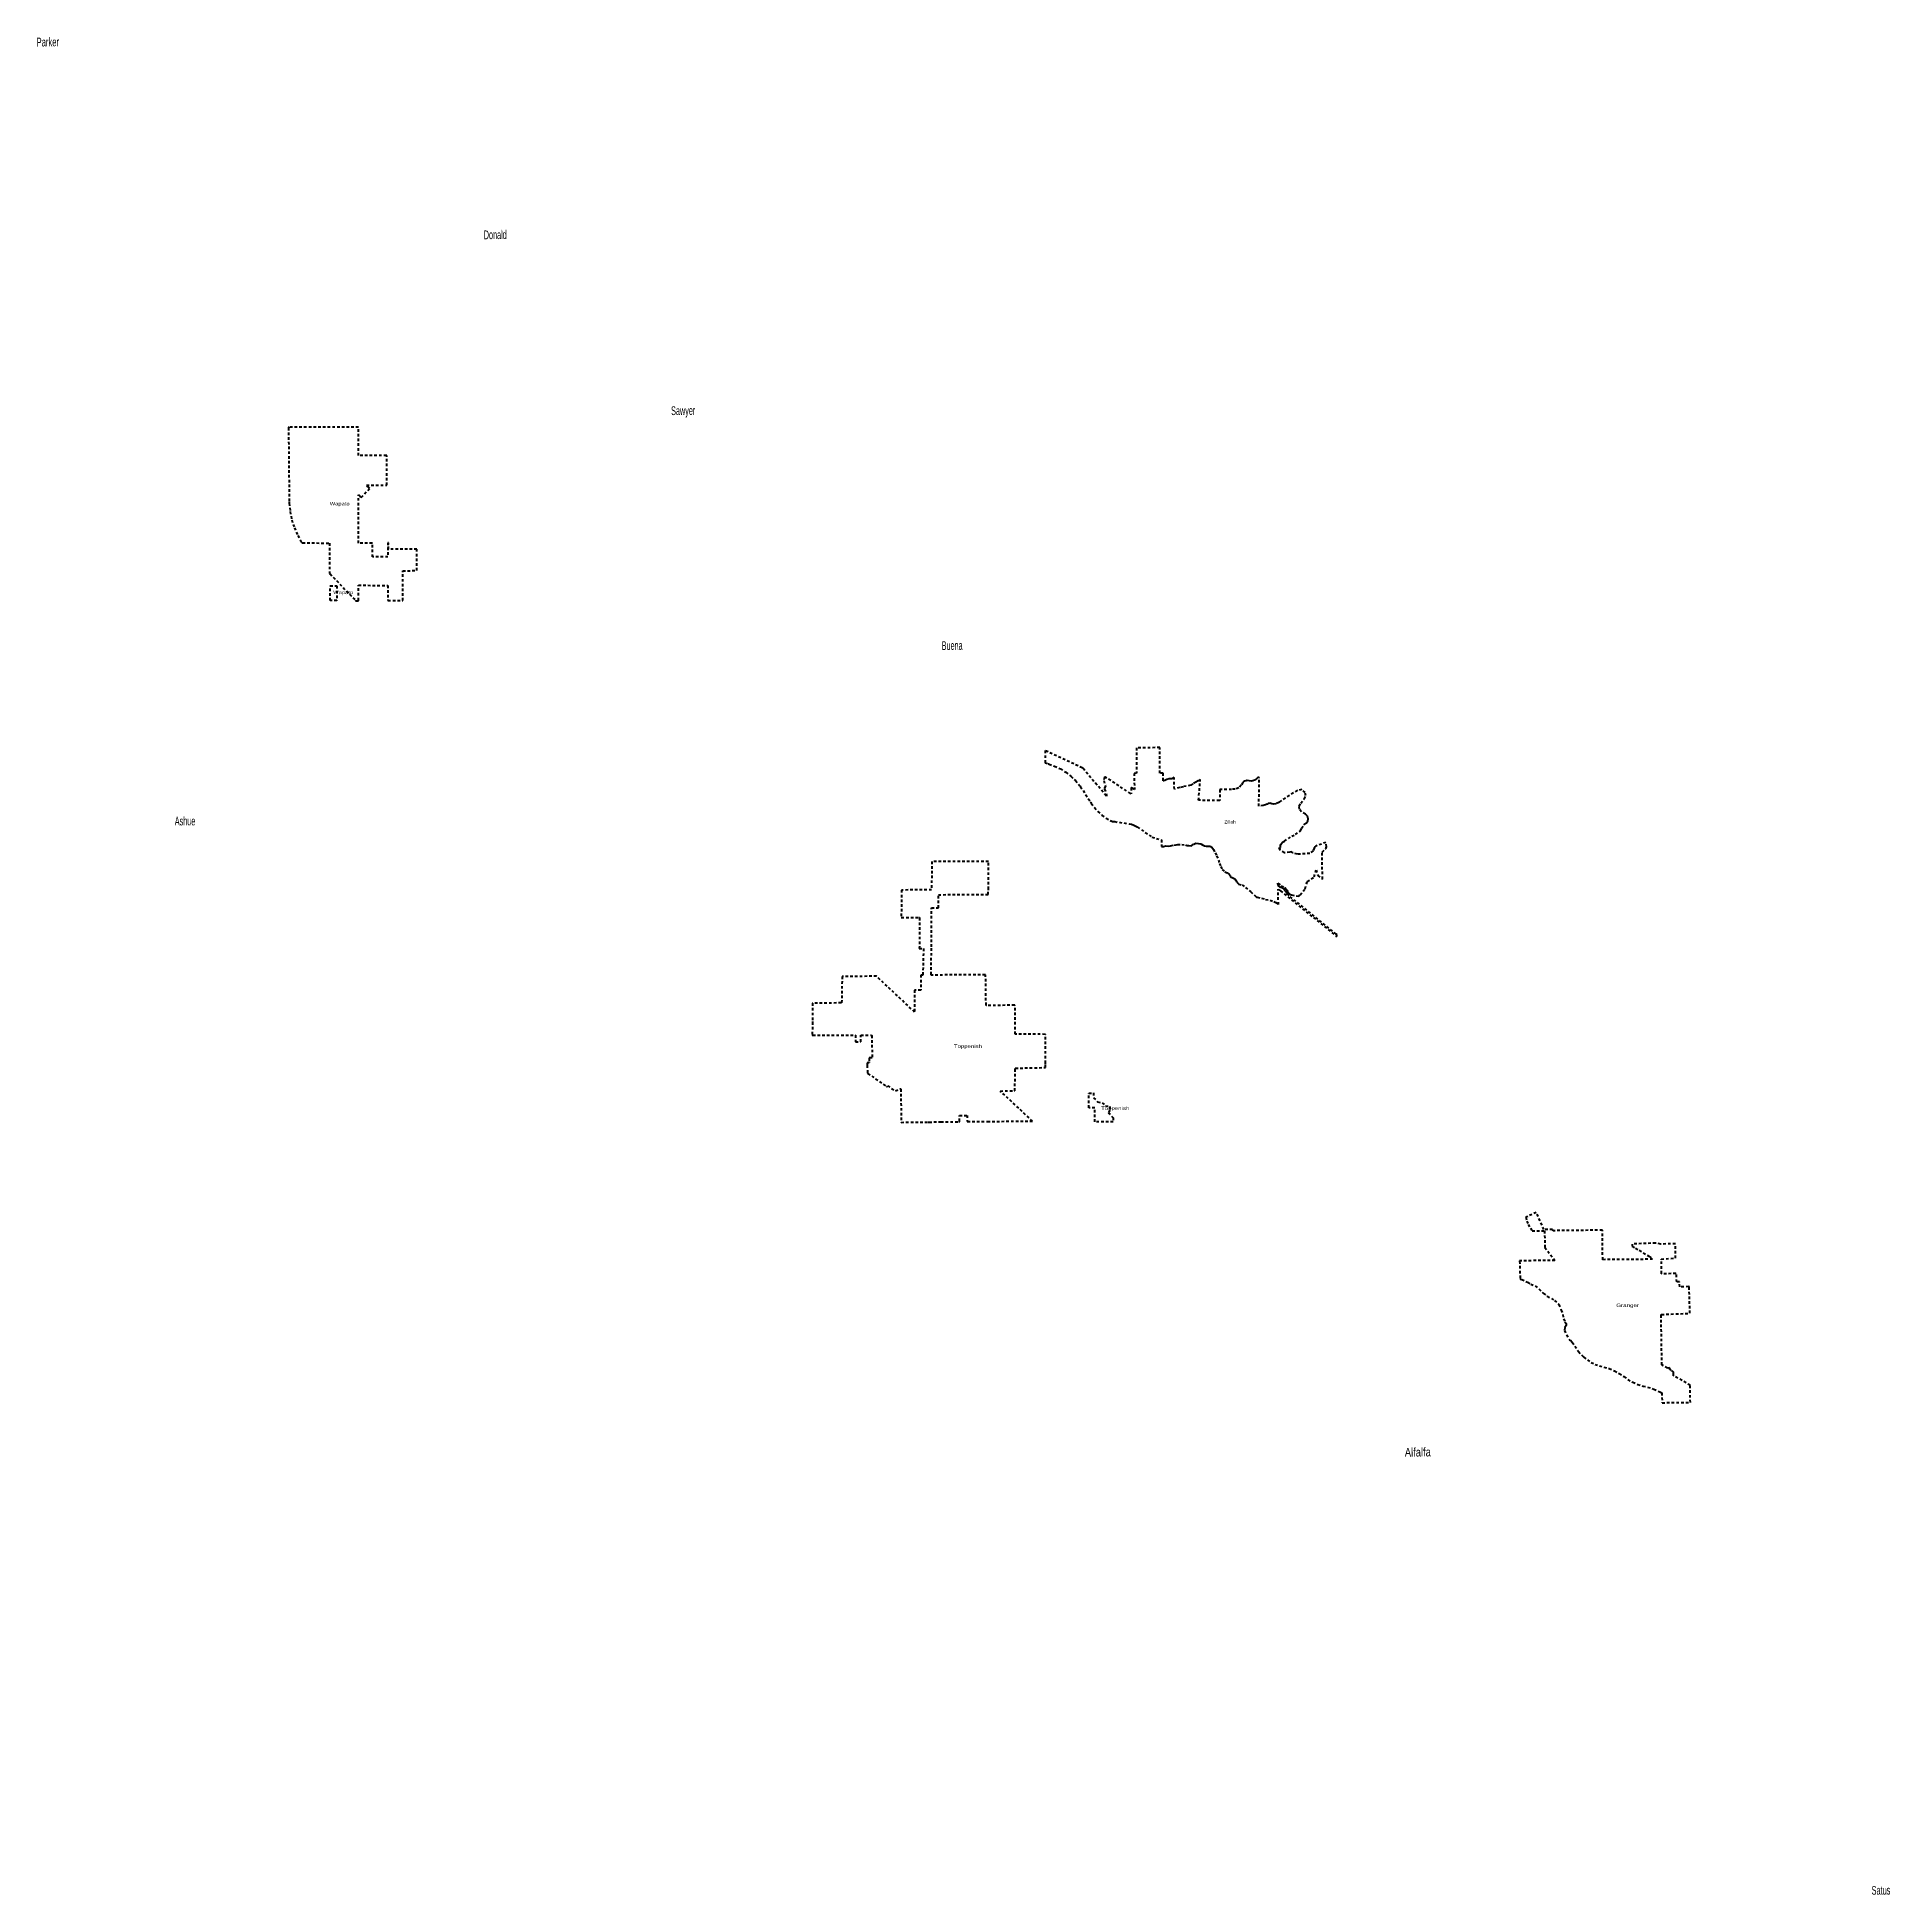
# Model space of a CAD drawing. Header units: feet. Extents: x -903180 to 1023491, y -707744 to 564635.
# Drawn here: x 132998 to 217567, y -449387 to -364488 of the extents above; entities that cross this region are included whole.
import ezdxf

# ---------------------------------------------------------------- set-up
doc = ezdxf.new("R2010")
doc.units = ezdxf.units.FT
doc.header["$LTSCALE"] = 80
doc.linetypes.add('SHORT_DASHED', pattern=[2.7, 1.5, -1.2])
doc.layers.add('13', color=7, linetype='SHORT_DASHED', lineweight=40)
doc.layers.add('16', color=7, linetype='Continuous')
doc.layers.add('36', color=7, linetype='Continuous')

msp = doc.modelspace()

# ---------------------------------------------------------------- texts
at = {"layer": '16'}
for s, width, p in [('Parker', 0.65, (132974.32, -364915.55)), ('Donald', 0.6, (153407.9, -373723.77)), ('Sawyer', 0.6, (161969.24, -381760.67)), ('Buena', 0.6, (174332.44, -392495.24)), ('Alfalfa', 0.8, (195496.19, -429361.48)), ('Satus', 0.55, (216825.4, -449381.43))]:
    msp.add_text(s, height=400, rotation=0.63, dxfattribs=dict(at, width=width)).set_placement(p)
at = {"layer": '16', "width": 0.6}
msp.add_text('Ashue', height=400, dxfattribs=at).set_placement((139287.16, -400511.75))
at = {"layer": '36'}
for s, width, p in [('Wapato', 1.25, (146369.01, -385888)), ('Wapato', 1.25, (146527.67, -389942.66)), ('Toppenish', 1.3, (174893, -410681)), ('Toppenish', 1.3, (181621.76, -413515.8)), ('Granger', 1.35, (205155.03, -422521.32))]:
    msp.add_text(s, height=157.5, dxfattribs=dict(at, width=width)).set_placement(p)
msp.add_text('Zillah', height=157.5, dxfattribs=at).set_placement((187249.36, -400426.3))

# ---------------------------------------------------------------- linework, layer by layer
at = {"layer": '13'}
for p, q in [((179754.81, -397931.08), (180003.56, -398084.76)), ((189777.22, -399440.39), (189773.41, -399444.16)), ((189716.42, -404132.95), (189709.43, -403451.29)), ((170928.31, -411455.01), (170929.43, -411475.01))]:
    msp.add_line(p, q, dxfattribs=at)
for points in [[(147676.93, -390244.56), (147676.95, -390224.56), (147678.26, -389537.3), (149027.45, -389544.77), (149030.25, -390240.35), (149715.34, -390235.25), (149707.34, -388876.98), (150353.53, -388864.4), (150353.53, -387880.12), (149058.97, -387892.15), (149057.77, -387611.67), (149057.68, -387591.57), (149037.68, -387591.44), (149027.41, -387591.37), (149030.34, -388244.82), (148316.23, -388244.46), (148314.9, -387615.39), (148309.32, -387615.75), (147682.48, -387614.41), (147687.2, -385426.22), (147687.24, -385406.41), (147707.04, -385424.73), (147809.39, -385519.48), (148192.83, -385101.44), (148156.89, -385067.53), (148047.66, -384966.87), (148979.37, -384961.85), (148976.22, -383626.75), (148976.17, -383606.75), (148955.83, -383606.68), (147681.82, -383602.04), (147687.4, -382315.52), (144503.67, -382317.18), (144483.66, -382317.19), (144483.87, -382337.78), (144517.2, -385721.44), (144517.41, -385742.12), (144518.21, -385761.44), (144519.43, -385791.08), (144557.97, -386173.52), (144636.28, -386549.84), (144753.5, -386915.92), (144908.34, -387267.73), (145087.68, -387581.44), (145099.12, -387601.44), (145119.11, -387601.55), (146352.87, -387608.59), (146360.12, -388975.24), (146360.22, -388993.44), (146380.23, -389014.35), (147537.06, -390223.73), (147556.19, -390243.73), (147575.8, -390243.87), (147656.63, -390244.42)], [(146382, -389566.76), (146687, -389569.39), (146688.19, -390234.1), (146383.19, -390231.47)], [(181331.4, -414060.92), (181329.93, -413413.92), (181058.92, -413414.98), (181057.4, -412741.97), (181275.41, -412741.13), (181275.9, -412960.13), (181451.53, -413139.53), (181660.2, -413190.61), (181821.54, -413329.16), (182014.42, -413362.6), (182013.22, -413524.6), (181944.77, -413643.37), (182166.96, -413870.32), (182167.39, -414057.69)]]:
    msp.add_lwpolyline(points, close=True, dxfattribs=at)
for points in [[(189773.41, -399444.16), (189736.03, -399459.89), (189614.1, -399518.58), (189599.56, -399526.34), (189493.8, -399542.77), (189421.36, -399528.98), (189330.46, -399500.76), (189277.8, -399503.84), (189245.29, -399515.67), (189209, -399541.31), (189125.03, -399573.66), (189028.11, -399601.75), (188827.61, -399633.39), (188839.92, -398346.06), (188840.14, -398322.7), (188820.11, -398323.26), (188776.98, -398324.47), (188722.81, -398384.35), (188632.38, -398448.26), (188542.66, -398478.12), (188472.9, -398485.85), (188377.36, -398474.84), (188285.16, -398466.05), (188271.25, -398465.35), (188245.16, -398471.44), (188163.7, -398490.43), (188140.55, -398502.33), (188097.08, -398551.19), (188015.45, -398672.65), (187902.54, -398794.38), (187738.8, -398855.96), (187581.08, -398864.89), (187056.44, -398870.16), (187036.44, -398870.36), (187036.62, -398890.91), (187040.73, -399353.24), (187040.92, -399374.17), (187020.91, -399373.96), (186071.78, -399364.25), (186149.02, -398419.98), (186051.71, -398475.68), (185946.33, -398533.67), (185815.18, -398610.16), (185717.97, -398676.03), (185510, -398717.71), (185361.93, -398742.32), (185210.15, -398785.05), (184964.58, -398850.92), (184950.53, -398322.21), (184851.33, -398382.29), (184724.94, -398382.71), (184623.2, -398414.75), (184525.65, -398454.73), (184473.54, -398473.4), (184453.54, -398480.57), (184453.53, -398460.49), (184453.42, -398118.38), (184298.57, -398120.03), (184295.99, -396955.11), (183236.01, -396968.85), (183238.58, -398131.34), (183127.54, -398132.52), (183136.63, -398845.48), (183136.91, -398868.09), (183112.72, -398853.03), (183011.33, -398789.94), (182991.33, -398777.49), (182991.33, -398801.91), (182991.33, -399047.08), (182991.33, -399072.11), (182963.59, -399054.08), (181803.31, -398300.13), (181782.34, -398286.5), (181776.81, -398307.13), (181735.18, -398462.5), (181824.36, -398707.52), (181765.11, -398810.14), (181760.11, -398818.81), (181771.51, -398850.14), (181868.44, -399116.45), (181875.85, -399136.81), (181869.96, -399156.45), (181868.23, -399162.2), (181862.36, -399181.76), (181845.95, -399162.2), (180794.15, -397908.72), (180782.53, -397894.87), (180757.37, -397883.2), (179056.2, -397094.01), (179052.82, -397654.44), (179196.1, -397699.36), (179215.94, -397705.58), (179236.1, -397712.8), (179491.36, -397804.24), (179754.81, -397931.08)], [(180003.56, -398084.76), (180234.89, -398263.61), (180446.25, -398465.65), (180635.33, -398688.68), (180646.08, -398703.02), (180663.39, -398726.12), (180674.41, -398743.02), (181122.08, -399429.78), (181135.51, -399450.37), (181147.77, -399469.78), (181168.21, -399502.11), (181310.23, -399697.34), (181471.88, -399876.65), (181651.39, -400038.08), (181846.79, -400179.87), (182028.52, -400284.65), (182064.31, -400305.28), (182068.52, -400306.7), (182072.45, -400308.02), (182143.79, -400326.55), (182196.68, -400334.5), (182206.16, -400335.93), (182236.68, -400340.27), (182877.63, -400431.4), (182904.36, -400435.2), (182917.63, -400438.34), (183003.5, -400458.67), (183105.89, -400494.58), (183203.96, -400540.99), (183237.62, -400560.45), (183260.3, -400573.56), (183277.62, -400585.68), (183938.34, -401048.12), (184380.97, -401176.02), (184375.08, -401483.34), (184460.48, -401474.63), (184572.47, -401452.65), (184675.04, -401466.94), (184791.11, -401448.9), (184935.02, -401416.35), (185041.07, -401398.47), (185114.98, -401379.15), (185297.54, -401378.03), (185467.6, -401401.51), (185487.6, -401409.9), (185507.6, -401416.27), (185543.39, -401427.68), (185625.92, -401432.79), (185742.53, -401446.59), (185847.38, -401366.35), (185950.89, -401322.24), (186067.43, -401332.04), (186174.13, -401352.07), (186245.18, -401396.85), (186336.39, -401447.26), (186422.84, -401457.64), (186519.18, -401459.8), (186585.48, -401464.55), (186635.78, -401482.33), (186651.41, -401487.85), (186672, -401513.24), (186752.06, -401611.98), (186828.89, -401767.18), (186895.35, -401902.49), (186984.81, -402093.59), (187025.66, -402257.42), (187083.96, -402384.84), (187150.59, -402530.18), (187268.73, -402636.51), (187383.9, -402684.7), (187462.96, -402733.51), (187516.35, -402806.84), (187523.33, -402864.92), (187642.51, -402913.04), (187723.51, -402957.8), (187764.3, -402997.24), (187828.35, -403108.51), (187840.23, -403124.46), (187853.06, -403141.68), (187875.13, -403163.51), (187905, -403193.05), (188055, -403235.05), (188217, -403351.05), (188445, -403539.05), (188655, -403731.05), (188700.69, -403769.56), (188723.22, -403788.54), (188740.69, -403791.18), (188752.65, -403792.98), (188949.92, -403831.74), (189127.46, -403890.91), (189338.87, -403935.45), (189504.38, -403994.83), (189605.41, -404037.25), (189716.42, -404132.95)], [(192382.98, -405589.45), (192383.85, -405569.05), (192385, -405542.05), (192385, -405518.05), (192385, -405494.54), (192365, -405478.32), (190203.04, -403724.91), (190192.56, -403716.41), (190164.95, -403688.69), (190131.66, -403655.27), (190128.49, -403651.75), (190096.87, -403612.33), (190069.55, -403569.82), (190046.82, -403524.69), (190042.48, -403514.79), (190029.77, -403490.76), (190014.62, -403468.19), (189997.19, -403447.33), (189977.67, -403428.4), (189956.29, -403411.62), (189933.27, -403397.16), (189903.69, -403380.5), (189804, -403333.05), (189701.07, -403252.4), (189698.18, -403155.67), (189843.01, -403271.75), (189999.02, -403352.2), (190024.05, -403370.47), (190064.44, -403409.05), (190087.65, -403443.87), (190113.49, -403491), (190137.33, -403537.37), (190163.12, -403576.64), (190207.76, -403621.29), (190236.32, -403652.23), (190264.23, -403670.85), (190280.43, -403677.24), (190299.01, -403683.17), (190320.43, -403687.2), (190648.01, -403748.85), (190680.28, -403711.81), (190697.71, -403691.79), (190717.7, -403678.62), (190945, -403406.05), (191038, -403083.05), (191355, -402864.05), (191446, -402554.05), (191522, -402801.05), (191729, -402962.05), (191718, -401730.05), (191882, -401577.05), (191921, -401486.05), (191890.34, -401289.26), (191490.36, -401436.46), (191425.89, -401458.89), (191392.4, -401487.54), (191352.22, -401549.53), (191299.52, -401673.56), (191154.37, -401789.15), (190588.55, -401833.72), (190383.51, -401758.15), (190318.14, -401721.85), (190240.9, -401732.53), (189992.11, -401771.73), (189795.29, -401647.01), (189734.15, -401558.75), (189820.9, -401517.94), (189817, -401476.05), (189817, -401428.05), (189827, -401385.05), (189853, -401336.05), (189907, -401282.05), (189991.08, -401225.62), (190326.7, -401006.35), (190491.7, -400922.13), (190720.71, -400761.2), (190780.28, -400644.02), (190885.57, -400489.07), (190987.6, -400410.96), (191059.76, -400313.3), (191074.12, -400212.57), (191046.2, -400082.89), (190952.37, -400000.13), (190769.25, -399887.98), (190678.68, -399770.19), (190667.43, -399625.66), (190735.36, -399499.16), (190898.79, -399307.12), (190971.33, -399147.93), (190935.2, -399002.25), (190787.11, -398878.38), (190585.43, -398907.82), (189817.22, -399406.72), (189799.74, -399418.07), (189777.22, -399440.39)], [(172484, -414083.04), (173714.57, -414070.66), (173734.57, -414070.46), (173754.57, -414068.81), (174295.68, -414063.14), (175120.38, -414054.53), (175148.9, -414054.23), (175148.68, -414034.32), (175145.79, -413764.95), (175488.72, -413763.72), (175489.4, -414030.68), (175489.45, -414050.67), (175508.73, -414050.47), (176419.85, -414040.95), (178479.83, -414027.17), (177010.44, -412650.42), (177679.53, -412640.68), (177685.14, -411626.45), (177685.25, -411606.41), (177703.14, -411606.07), (179058.5, -411580.19), (179078.5, -411579.81), (179078.52, -411559.91), (179078.65, -411414.55), (179078.31, -411394.55), (179078.25, -411374.55), (179074.43, -410081.48), (179074.37, -410060.88), (179054.37, -410060.7), (177687.26, -410048.45), (177681.49, -408725.71), (177660.89, -408726.05), (176379.69, -408747.33), (176359.71, -408747.66), (176359.41, -408727.66), (176339.17, -407367.89), (176338.87, -407347.89), (176318.61, -407347.9), (173864.88, -407348.82), (173844.87, -407348.83), (173845.19, -407327.96), (173864.53, -406066.3), (173869.73, -404281.17), (174184.22, -404280.59), (174178.28, -403678.63), (176462.59, -403665.49), (176463.18, -403464.96), (176463.3, -403424.96), (176466.96, -402168.65), (173875.91, -402159.89), (173872.12, -403461.78), (172490.46, -403464.38), (172486.8, -404715.09), (173294.14, -404713.57), (173318.51, -404713.52), (173318.39, -404733.53), (173309.29, -406141.47), (173500.51, -406142.51), (173470.89, -407328.06), (173470.36, -407349.45), (173450.39, -407349.5), (173380.85, -407349.69), (173382.87, -408041.33), (173083.88, -408038.45), (173096.67, -409041.44), (171351.82, -407404.09), (169781.16, -407421.1), (169760.62, -408605.42), (169760.28, -408625.37), (169735.23, -408625.61), (168431.32, -408638.23), (168427.48, -409467.97), (168426.05, -409487.97), (168425.78, -409507.97), (168418.03, -410083.12), (168417.76, -410103.13), (168437.76, -410103.06), (170400.67, -410095.26), (170398.37, -410405.69), (170638.38, -410404.35), (170640.68, -410094.31), (171131.54, -410094.94), (171132.08, -410114.95), (171159.88, -411141), (171035.72, -411141.59), (171016.41, -411141.68), (171016.2, -411161.68), (171014.22, -411343.26), (171014.01, -411363.24), (170992.02, -411363.48), (170943.99, -411364.01), (170925.85, -411364.21), (170926.39, -411384.23), (170927.77, -411435.01), (170928.31, -411455.01)], [(189709.43, -403451.29), (189709.21, -403430.26), (189729.22, -403444.67), (189811.03, -403503.54), (192363, -405573.25), (192382.98, -405589.45)], [(170929.43, -411475.01), (170937.97, -411811.49), (170938.44, -411829.89), (170958.48, -411844.03), (171808.25, -412443.39), (171827.96, -412457.29), (171844.9, -412436.94), (171864.78, -412413.06), (172222.04, -412647.21), (172441.73, -412553.3), (172462.28, -412544.52), (172462.56, -412564.75), (172484, -414083.04)], [(204537.78, -420359.03), (204520.62, -419009.11), (202271.56, -419034.78), (202244.68, -418975.08), (201851.88, -418979.56), (201499.19, -418196.22), (201028.53, -418420.09), (201072.42, -418600.11), (201136.27, -418752.61), (201231.15, -418920.48), (201310.49, -419045.75), (201880.79, -419039.24), (201890.4, -419795.3), (202353.21, -420390.73), (200759.05, -420411.51), (200739.97, -420411.74), (200740.56, -420431.75), (200764.32, -421229.88), (200764.92, -421249.93), (200784.58, -421252.89), (200835.64, -421260.56), (201103.88, -421391.86), (201251.18, -421483.56), (201454.75, -421552.89), (201820.42, -421886.66), (202006.16, -422026.41), (202335.03, -422219.7), (202533.05, -422409.62), (202644.78, -422664.28), (202712, -422860.88), (202749.04, -423059.64), (202814.02, -423199.99), (202864.65, -423278.11), (202860.99, -423368.56), (202802.98, -423457.27), (202797.5, -423593.94), (202880.86, -423800.51), (203014.58, -424016.88), (203042.86, -424040.86), (203064.98, -424036.73), (203147.88, -424130.76), (203433.38, -424549.34), (203570.88, -424705.4), (203581.55, -424721.56), (203593.2, -424739.2), (203614.76, -424759.24), (203674.7, -424814.95), (203835.3, -424941.98), (204008.3, -425051.53), (204191.8, -425142.39), (204383.79, -425213.58), (204582.17, -425264.31), (204587.94, -425265.69), (204833.56, -425338.69), (205070.2, -425436.96), (205295.27, -425559.42), (205506.31, -425704.75), (205685.89, -425831.16), (205906.69, -425956.34), (206139.37, -426057.75), (206381.37, -426134.28), (206584.85, -426182.28), (206872.11, -426277.54), (207147.85, -426402.31)], [(207147.85, -426402.31), (207237.75, -426441.59), (207254.17, -426895.82), (208541.57, -426879.81), (208534.56, -426100.61), (207774.42, -425660.74), (207772.61, -425563.32), (207775.74, -425481.68), (207668.72, -425415.66), (207625.63, -425382.12), (207573.28, -425295.16), (207499.08, -425318.15), (207240.52, -425169.38), (207206.12, -422884.55), (207205.78, -422863.05), (207225.8, -422862.23), (208523.19, -422808.8), (208486.33, -421609.46), (208485.7, -421588.86), (208465.72, -421589.53), (208054.65, -421603.27), (208044.11, -421373.02), (207919.19, -421377.98), (207899.68, -421001.33), (207882.65, -420990.66), (207242.45, -421006.74), (207223.02, -421007.23), (207222.56, -420987.24), (207215.93, -420354.71), (207215.89, -420334.48), (207866.87, -420289.2), (207857, -419629.07), (207185.9, -419645.89), (206954.46, -419600.91), (205877, -419643.75), (205878.46, -419741.38), (206036.86, -419828.74), (206207.66, -419922.92), (206650.66, -420204.93), (206819.74, -420339.33), (204537.78, -420359.03)]]:
    msp.add_lwpolyline(points, dxfattribs=at)

msp.set_redraw_order([(e.dxf.handle, doc.entitydb.next_handle()) for e in msp.query("TEXT MTEXT ATTDEF DIMENSION ARC_DIMENSION")])  # texts and dimensions are drawn at this point

doc.saveas('drawing.dxf')
